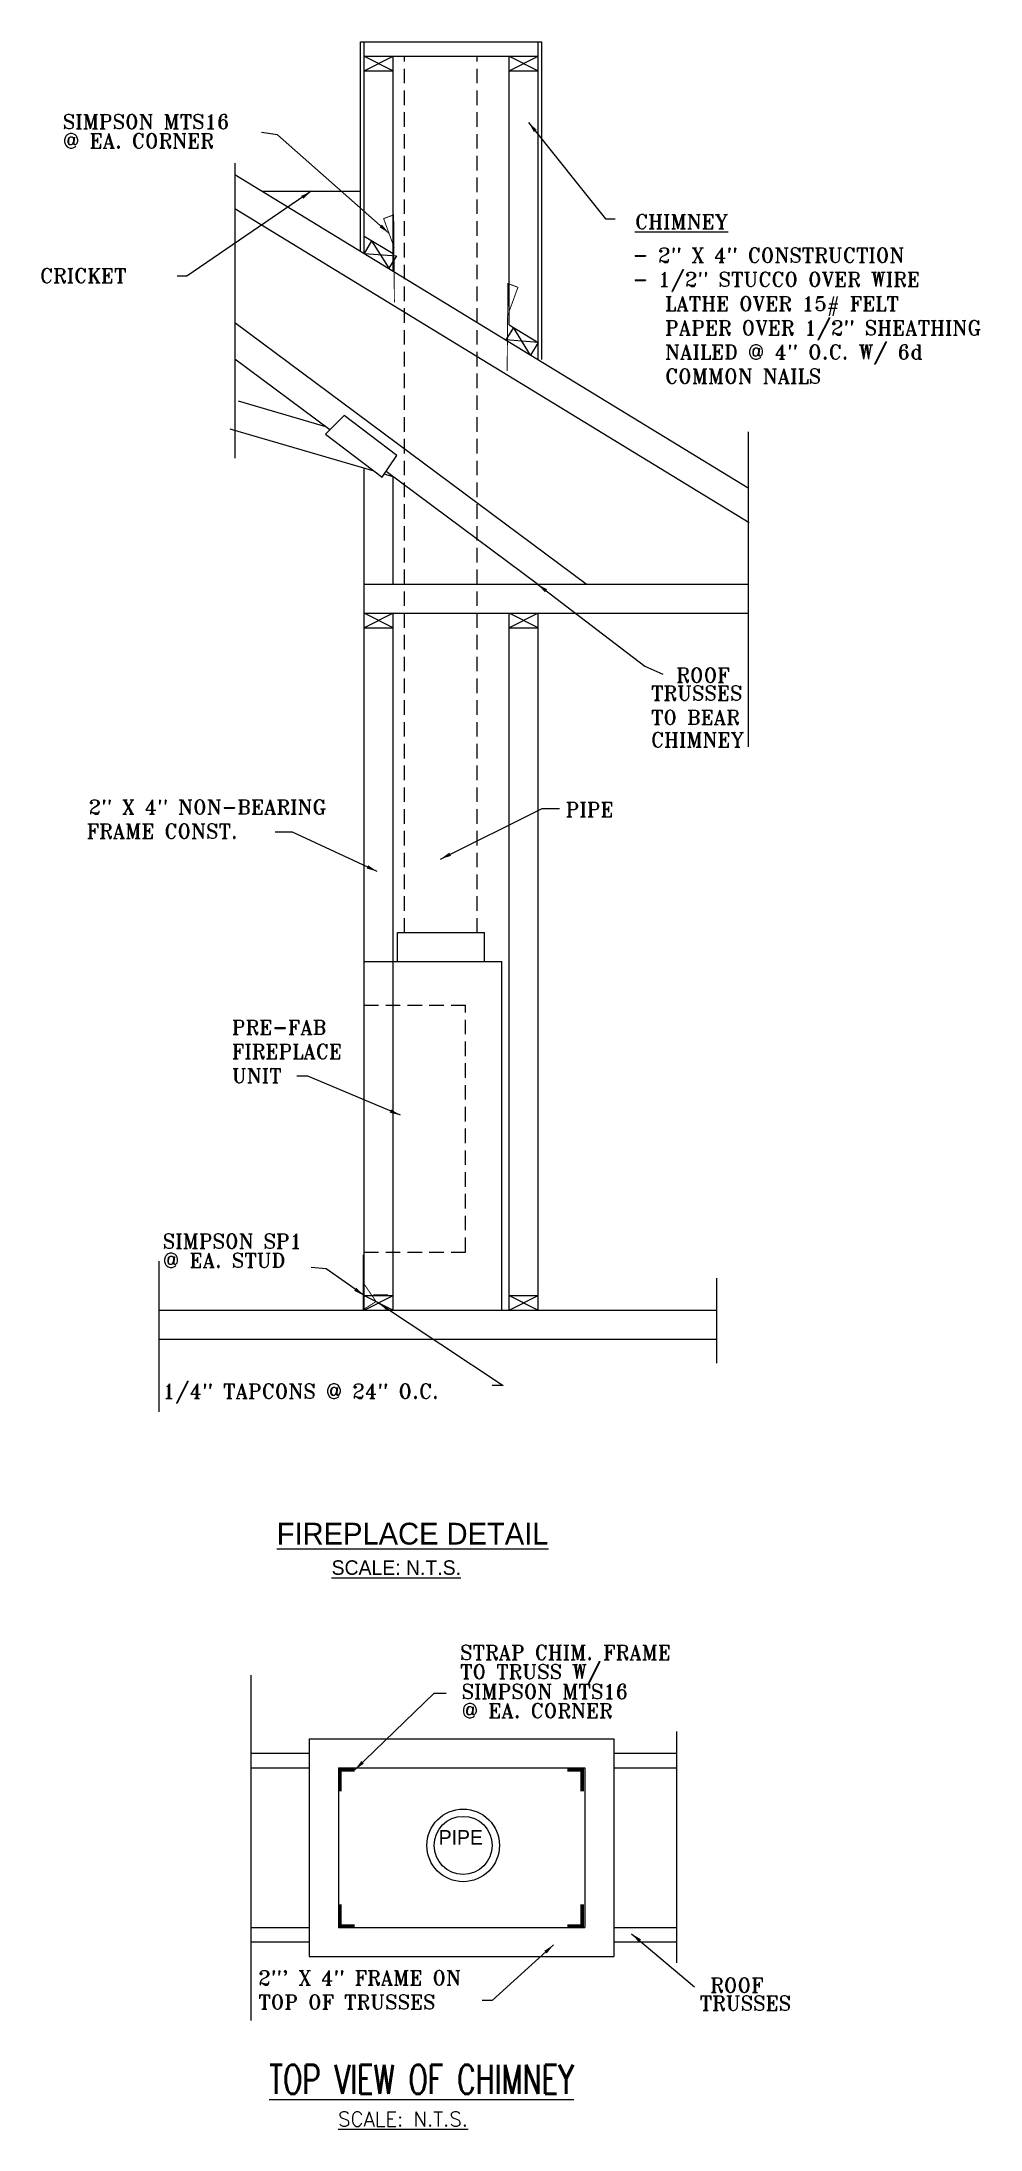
# Model space of a CAD drawing. Header units: inches. Extents: x -25328 to 8149, y -5530 to 4336.
# Drawn here: x 4465 to 4724, y 1411 to 1986 of the extents above; entities that cross this region are included whole.
import ezdxf

# ---------------------------------------------------------------- set-up
doc = ezdxf.new("R2010")
doc.units = ezdxf.units.IN
doc.header["$LTSCALE"] = 16
doc.header["$MEASUREMENT"] = 0
doc.linetypes.add('DASHED2', pattern=[0.375, 0.25, -0.125])
doc.layers.get('0').update_dxf_attribs({"linetype": 'CONTINUOUS'})
for name, color, linetype in [('BLDG', 1, 'CONTINUOUS'), ('DIM', 5, 'CONTINUOUS'), ('TEXT', 11, 'CONTINUOUS'), ('TEXT ROOM', 3, 'CONTINUOUS')]:
    doc.layers.add(name, color=color, linetype=linetype)
doc.styles.add('ARCHM', font='ARCHM.SHX')
doc.styles.add('NOTES', font='romant.shx', dxfattribs={"width": 0.7, "height": 4.5})
doc.styles.add('PAYTAS RM', font='romans.shx', dxfattribs={"width": 0.7, "height": 4.5})
doc.styles.add('PAYTS NOTES', font='romans.shx', dxfattribs={"width": 0.7, "height": 4.5})
doc.dimstyles.new('DIM- PAYTAS', dxfattribs={"dimscale": 48, "dimtxt": 0.1, "dimasz": 0.0625, "dimexe": 0.125, "dimexo": 0.125, "dimgap": 0.125, "dimtad": 1, "dimdec": 1, "dimzin": 3, "dimdsep": 46, "dimlunit": 4, "dimtxsty": 'PAYTAS RM', "dimblk": 'ARCHTICK', "dimcen": 0.09, "dimdle": 0.125, "dimclrd": 5, "dimclre": 5, "dimclrt": 11, "dimadec": 0, "dimazin": 0, "dimtfac": 1, "dimtdec": 1, "dimtofl": 0, "dimtmove": 2, "dimatfit": 3, "dimfxl": 0, "dimfrac": 2, "dimtolj": 1, "dimtzin": 3, "dimarcsym": 0})

msp = doc.modelspace()

# ---------------------------------------------------------------- texts
at = {"layer": 'TEXT'}
for s, style, p in [('SIMPSON MTS16', 'NOTES', (4471.04913324, 1961.77946287)), ('@ EA. CORNER', 'NOTES', (4471.04913324, 1956.48946647)), ('%%UCHIMNEY', 'NOTES', (4628.81573553, 1934.21509808)), ('- 2" X 4" CONSTRUCTION', 'NOTES', (4628.15534682, 1924.97724027)), ('CRICKET', 'NOTES', (4464.73277457, 1919.32843345)), ('- 1/2" STUCCO OVER WIRE', 'NOTES', (4628.15534682, 1918.3105736)), ('   LATHE OVER 15# FELT', 'NOTES', (4628.15534682, 1911.64390694)), ('   PAPER OVER 1/2" SHEATHING', 'NOTES', (4628.15534682, 1904.97724027)), ('   NAILED @ 4" O.C. W/ 6d', 'NOTES', (4628.15534682, 1898.3105736)), ('   COMMON NAILS', 'NOTES', (4628.15534682, 1891.64390694)), ('ROOF', 'NOTES', (4640.16622814, 1809.29421868)), ('TRUSSES', 'NOTES', (4633.19811141, 1804.33891)), ('TO BEAR', 'NOTES', (4633.19811141, 1797.65252763)), ('CHIMNEY', 'NOTES', (4633.19811141, 1791.45927447)), ('2" X 4" NON-BEARING', 'NOTES', (4478.15534263, 1772.95707005)), ('PIPE', 'NOTES', (4609.69599296, 1772.24453866)), ('FRAME CONST.', 'NOTES', (4477.62706354, 1766.29040338)), ('PRE-FAB', 'NOTES', (4517.65352905, 1712.26499978)), ('FIREPLACE', 'NOTES', (4517.65352905, 1705.59833312)), ('UNIT', 'NOTES', (4517.65352905, 1698.93166645)), ('SIMPSON SP1', 'NOTES', (4498.60545265, 1653.33943091)), ('@ EA. STUD', 'NOTES', (4498.60545265, 1648.04943451)), ('1/4" TAPCONS @ 24" O.C.', 'NOTES', (4498.60545265, 1612.01104595)), ('STRAP CHIM. FRAME', 'NOTES', (4580.57832852, 1540.03517035)), ('TO TRUSS W/', 'NOTES', (4580.57832852, 1534.74517395)), ('SIMPSON MTS16', 'NOTES', (4580.97708824, 1529.27899644)), ('@ EA. CORNER', 'NOTES', (4580.97708824, 1523.98900004)), ('PIPE', 'ARCHM', (4574.70261247, 1489.10753123)), ('2"\' X 4" FRAME ON', 'NOTES', (4524.94053139, 1450.4014216)), ('ROOF', 'NOTES', (4649.52363089, 1448.36422779)), ('TOP OF TRUSSES', 'NOTES', (4524.94053139, 1443.73475494)), ('TRUSSES', 'NOTES', (4646.62508095, 1443.40891911)), ('%%USCALE: N.T.S.', 'PAYTS NOTES', (4546.95324979, 1411.4808075))]:
    msp.add_text(s, height=4, dxfattribs=dict(at, style=style)).set_placement(p)
at = {"layer": 'TEXT', "color": 3, "style": 'ARCHM'}
for s, height, p in [('%%UFIREPLACE DETAIL', 6, (4530.0528431, 1571.76282873)), ('%%USCALE: N.T.S.', 4, (4545.1707324, 1563.41920303))]:
    msp.add_text(s, height=height, dxfattribs=at).set_placement(p)
at = {"layer": 'TEXT ROOM', "style": 'PAYTS NOTES', "width": 0.7}
msp.add_text('%%UTOP VIEW OF CHIMNEY', height=8, dxfattribs=at).set_placement((4527.98091283, 1420.43252347))

# ---------------------------------------------------------------- blocks, each defined once
blk = doc.blocks.new('_ArchTick')
at = {"color": 0, "linetype": 'ByBlock', "const_width": 0.15}
blk.add_lwpolyline([(-0.5, -0.5), (0.5, 0.5)], dxfattribs=at)

# ---------------------------------------------------------------- linework, layer by layer
at = {"layer": 'BLDG'}
for p, q in [((4553.10500158, 1985.78161202), (4603.10500158, 1985.78161202)), ((4553.10500158, 1928.09377456), (4553.10500158, 1985.78161202)), ((4554.10500158, 1927.4839003), (4554.10500158, 1985.78161202)), ((4602.10500158, 1898.20993581), (4602.10500158, 1985.78161202)), ((4603.10500158, 1898.20993581), (4603.10500158, 1985.78161202)), ((4554.10500158, 1981.78161202), (4602.10500158, 1981.78161202)), ((4554.10500158, 1977.78161202), (4562.10500158, 1981.78161202)), ((4554.10500158, 1981.78161202), (4562.10500158, 1977.78161202)), ((4562.10500158, 1922.60490622), (4562.10500158, 1981.78161202)), ((4594.10500158, 1907.77413489), (4594.10500158, 1981.78161202)), ((4594.10500158, 1981.78161202), (4602.10500158, 1981.78161202)), ((4594.10500158, 1977.78161202), (4602.10500158, 1981.78161202)), ((4594.10500158, 1981.78161202), (4602.10500158, 1977.78161202)), ((4554.10500158, 1977.78161202), (4562.10500158, 1977.78161202)), ((4594.10500158, 1977.78161202), (4602.10500158, 1977.78161202)), ((4518.47889454, 1952.3580895), (4518.47889454, 1871.06099926)), ((4518.47889454, 1949.21134597), (4660.01249441, 1862.89364646)), ((4526.02966296, 1944.60632667), (4553.10500158, 1944.60632667)), ((4518.47889454, 1939.84093599), (4660.28521678, 1853.35691013)), ((4562.10500158, 1927.33875396), (4554.10500158, 1932.15209807)), ((4556.16718675, 1930.91134721), (4554.10500158, 1927.4839003)), ((4554.10500158, 1927.4839003), (4563.02208057, 1926.78697686)), ((4556.16718675, 1930.91134721), (4560.95989539, 1923.35952996)), ((4563.02208057, 1926.78697686), (4560.95989539, 1923.35952996)), ((4615.32063361, 1836.35612257), (4518.47889454, 1908.32589235)), ((4595.27499092, 1907.0605885), (4593.19226708, 1903.64558317)), ((4602.10500158, 1902.8951408), (4593.19226708, 1903.64558317)), ((4594.10500158, 1907.77413489), (4602.10500158, 1902.8951408)), ((4600.02227773, 1899.48013548), (4595.27499092, 1907.0605885)), ((4544.67341169, 1878.89163491), (4518.47889454, 1898.35858569)), ((4602.10500158, 1902.8951408), (4600.02227773, 1899.48013548)), ((4543.61960577, 1879.6747907), (4519.48253295, 1886.7297507)), ((4556.94418965, 1867.44545905), (4517.23814124, 1879.05103298)), ((4660.01249441, 1878.32018324), (4660.01249441, 1791.51724184)), ((4554.10500158, 1836.35612257), (4554.10500158, 1868.27531768)), ((4562.10500158, 1865.93701923), (4559.67248353, 1866.64801338)), ((4601.90873424, 1836.35612257), (4560.17288948, 1867.37290487)), ((4562.10500158, 1836.35612257), (4562.10500158, 1865.93701923)), ((4554.10500158, 1636.35612257), (4554.10500158, 1836.35612257)), ((4554.10500158, 1836.35612257), (4660.01249441, 1836.35612257)), ((4554.10500158, 1828.35612257), (4660.01249441, 1828.35612257)), ((4562.10500158, 1828.35612257), (4554.10500158, 1824.35612257)), ((4554.10500158, 1824.35612257), (4562.10500158, 1824.35612257)), ((4562.10500158, 1824.35612257), (4554.30840016, 1828.28481119)), ((4562.10500158, 1636.35612257), (4562.10500158, 1828.35612257)), ((4594.10500158, 1636.35612257), (4594.10500158, 1828.35612257)), ((4602.10500158, 1828.35612257), (4594.10500158, 1824.35612257)), ((4594.10500158, 1824.35612257), (4602.10500158, 1824.35612257)), ((4602.10500158, 1824.35612257), (4594.30840016, 1828.28481119)), ((4602.10500158, 1636.35612257), (4602.10500158, 1828.35612257)), ((4563.30867635, 1740.35612257), (4587.30867635, 1740.35612257)), ((4563.30867635, 1732.35612257), (4563.30867635, 1740.35612257)), ((4587.30867635, 1732.35612257), (4587.30867635, 1740.35612257)), ((4554.10500158, 1732.35612257), (4592.10500158, 1732.35612257)), ((4592.10500158, 1636.35612257), (4592.10500158, 1732.35612257)), ((4497.51331908, 1649.82343119), (4497.51331908, 1608.32863857)), ((4651.32544848, 1645.1362111), (4651.32544848, 1621.70759231)), ((4554.10500158, 1640.35612257), (4562.10500158, 1636.35612257)), ((4554.10500158, 1636.35612257), (4562.10500158, 1640.35612257)), ((4554.10500158, 1640.35612257), (4562.10500158, 1640.35612257)), ((4594.10500158, 1640.35612257), (4602.10500158, 1636.35612257)), ((4594.10500158, 1636.35612257), (4602.10500158, 1640.35612257)), ((4594.10500158, 1640.35612257), (4602.10500158, 1640.35612257)), ((4497.51331908, 1636.35612257), (4562.10500158, 1636.35612257)), ((4562.10500158, 1636.35612257), (4651.32544848, 1636.35612257)), ((4594.10500158, 1636.35612257), (4602.10500158, 1636.35612257)), ((4497.51331908, 1628.35612257), (4590.10500158, 1628.35612257)), ((4590.10500158, 1628.35612257), (4651.32544848, 1628.35612257)), ((4539.02745445, 1518.27775734), (4539.02745445, 1458.27775734)), ((4539.02745445, 1518.27775734), (4623.02745445, 1518.27775734)), ((4623.02745445, 1518.27775734), (4623.02745445, 1458.27775734)), ((4522.90647267, 1514.27775734), (4539.02745445, 1514.27775734)), ((4623.02745445, 1514.27775734), (4640.29164148, 1514.27775734)), ((4522.90647267, 1510.27775734), (4539.02745445, 1510.27775734)), ((4547.02745445, 1510.27775734), (4547.02745445, 1466.27775734)), ((4547.02745445, 1510.27775734), (4615.02745445, 1510.27775734)), ((4615.02745445, 1510.27775734), (4615.02745445, 1466.27775734)), ((4623.02745445, 1510.27775734), (4640.29164148, 1510.27775734)), ((4522.90647267, 1466.27775734), (4539.02745445, 1466.27775734)), ((4522.90647267, 1462.27775734), (4539.02745445, 1462.27775734)), ((4547.02745445, 1466.27775734), (4615.02745445, 1466.27775734)), ((4623.02745445, 1466.27775734), (4640.29164148, 1466.27775734)), ((4623.02745445, 1462.27775734), (4640.29164148, 1462.27775734)), ((4539.02745445, 1458.27775734), (4623.02745445, 1458.27775734))]:
    msp.add_line(p, q, dxfattribs=at)
at = {"layer": 'BLDG', "color": 8, "linetype": 'DASHED2'}
for p, q in [((4565.30867635, 1740.35612257), (4565.30867635, 1981.78161202)), ((4585.30867635, 1740.35612257), (4585.30867635, 1981.78161202)), ((4554.10500158, 1720.35612257), (4582.10500158, 1720.35612257)), ((4582.10500158, 1652.35612257), (4582.10500158, 1720.35612257)), ((4554.10500158, 1652.35612257), (4582.10500158, 1652.35612257))]:
    msp.add_line(p, q, dxfattribs=at)
at = {"layer": 'BLDG', "color": 3}
for p, q in [((4522.90647267, 1535.79967773), (4522.90647267, 1440.68418121)), ((4640.29164148, 1520.24670259), (4640.29164148, 1456.49526812))]:
    msp.add_line(p, q, dxfattribs=at)
at = {"layer": 'BLDG'}
for points, const_width in [([(4562.43605464, 1929.06029624), (4559.50784203, 1937.05695199), (4562.27839104, 1938.08209608), (4562.48361975, 1913.96780025)], 0.25), ([(4593.61966837, 1910.13846448), (4596.54788098, 1918.13512024), (4593.77733197, 1919.16026432), (4593.57210326, 1895.04596849)], 0.25), ([(4553.82643245, 1651.63730944), (4553.82643245, 1636.43651855), (4557.42963127, 1638.71470937), (4554.00905497, 1643.6982559)], 0.25), ([(4556.70297632, 1640.44888681), (4560.67997048, 1640.44888681)], 0.5)]:
    msp.add_lwpolyline(points, dxfattribs=dict(at, const_width=const_width))
msp.add_lwpolyline([(4548.62003376, 1882.83446436), (4543.48653953, 1877.70590331), (4559.09235934, 1865.80764151), (4563.19915403, 1871.75677241), (4548.62003376, 1882.83446436)], dxfattribs=at)
at = {"layer": 'BLDG', "color": 3, "const_width": 1}
for points in [[(4547.46891837, 1503.74754096), (4547.46891837, 1509.69225487), (4551.56936042, 1509.69225487)], [(4614.28197371, 1503.74754096), (4614.28197371, 1509.69225487), (4610.18153167, 1509.69225487)], [(4547.46891837, 1472.61130795), (4547.46891837, 1466.66659404), (4551.56936042, 1466.66659404)], [(4614.28197371, 1472.61130795), (4614.28197371, 1466.66659404), (4610.18153167, 1466.66659404)]]:
    msp.add_lwpolyline(points, dxfattribs=at)
at = {"layer": 'BLDG', "color": 3}
for radius in [10, 8]:
    msp.add_circle((4581.43826144, 1488.88459949), radius, dxfattribs=at)

msp.set_redraw_order([(e.dxf.handle, doc.entitydb.next_handle()) for e in msp.query("TEXT MTEXT ATTDEF DIMENSION ARC_DIMENSION")])  # texts and dimensions are drawn at this point

# ---------------------------------------------------------------- leaders
at = {"layer": 'DIM'}
for points in [[(4599.4676482, 1963.56461146), (4620.65075156, 1936.96587959), (4623.36250249, 1936.96587959)], [(4560.97194834, 1933.05862412), (4530.22371823, 1960.10207326), (4525.85278994, 1960.8132509)], [(4539.56733227, 1944.60632667), (4505.24301187, 1921.19322882), (4502.57857331, 1921.19322882)], [(4601.90873424, 1836.35612257), (4631.51913556, 1813.79734485), (4636.4664807, 1811.56415009)], [(4575.17310114, 1760.59945691), (4603.1984539, 1774.53619758), (4607.98217634, 1774.53619758)], [(4557.77333047, 1757.18859728), (4534.4344211, 1768.06574955), (4529.65069866, 1768.06574955)], [(4564.14792969, 1690.03763576), (4538.57677595, 1700.77033863), (4535.61847867, 1700.77033863)], [(4554.10500158, 1640.35612257), (4543.68307416, 1647.73865974), (4539.49847651, 1648.11888051)], [(4558.10500158, 1638.35612257), (4592.42663826, 1615.62339702), (4589.46325107, 1615.62339702)], [(4551.56936042, 1509.69225487), (4573.43916083, 1530.81054021), (4576.7122771, 1530.81054021)], [(4606.35347859, 1461.46807258), (4589.39504162, 1446.18924943), (4586.67889517, 1446.18924943)], [(4627.86985014, 1464.54715314), (4645.19498743, 1449.94495461)]]:
    msp.add_leader(points, dimstyle='DIM- PAYTAS', override={"dimgap": 0.125, "dimtad": 0, "dimtfill": 1, "dimarcsym": 2}, dxfattribs=at)

doc.saveas('drawing.dxf')
